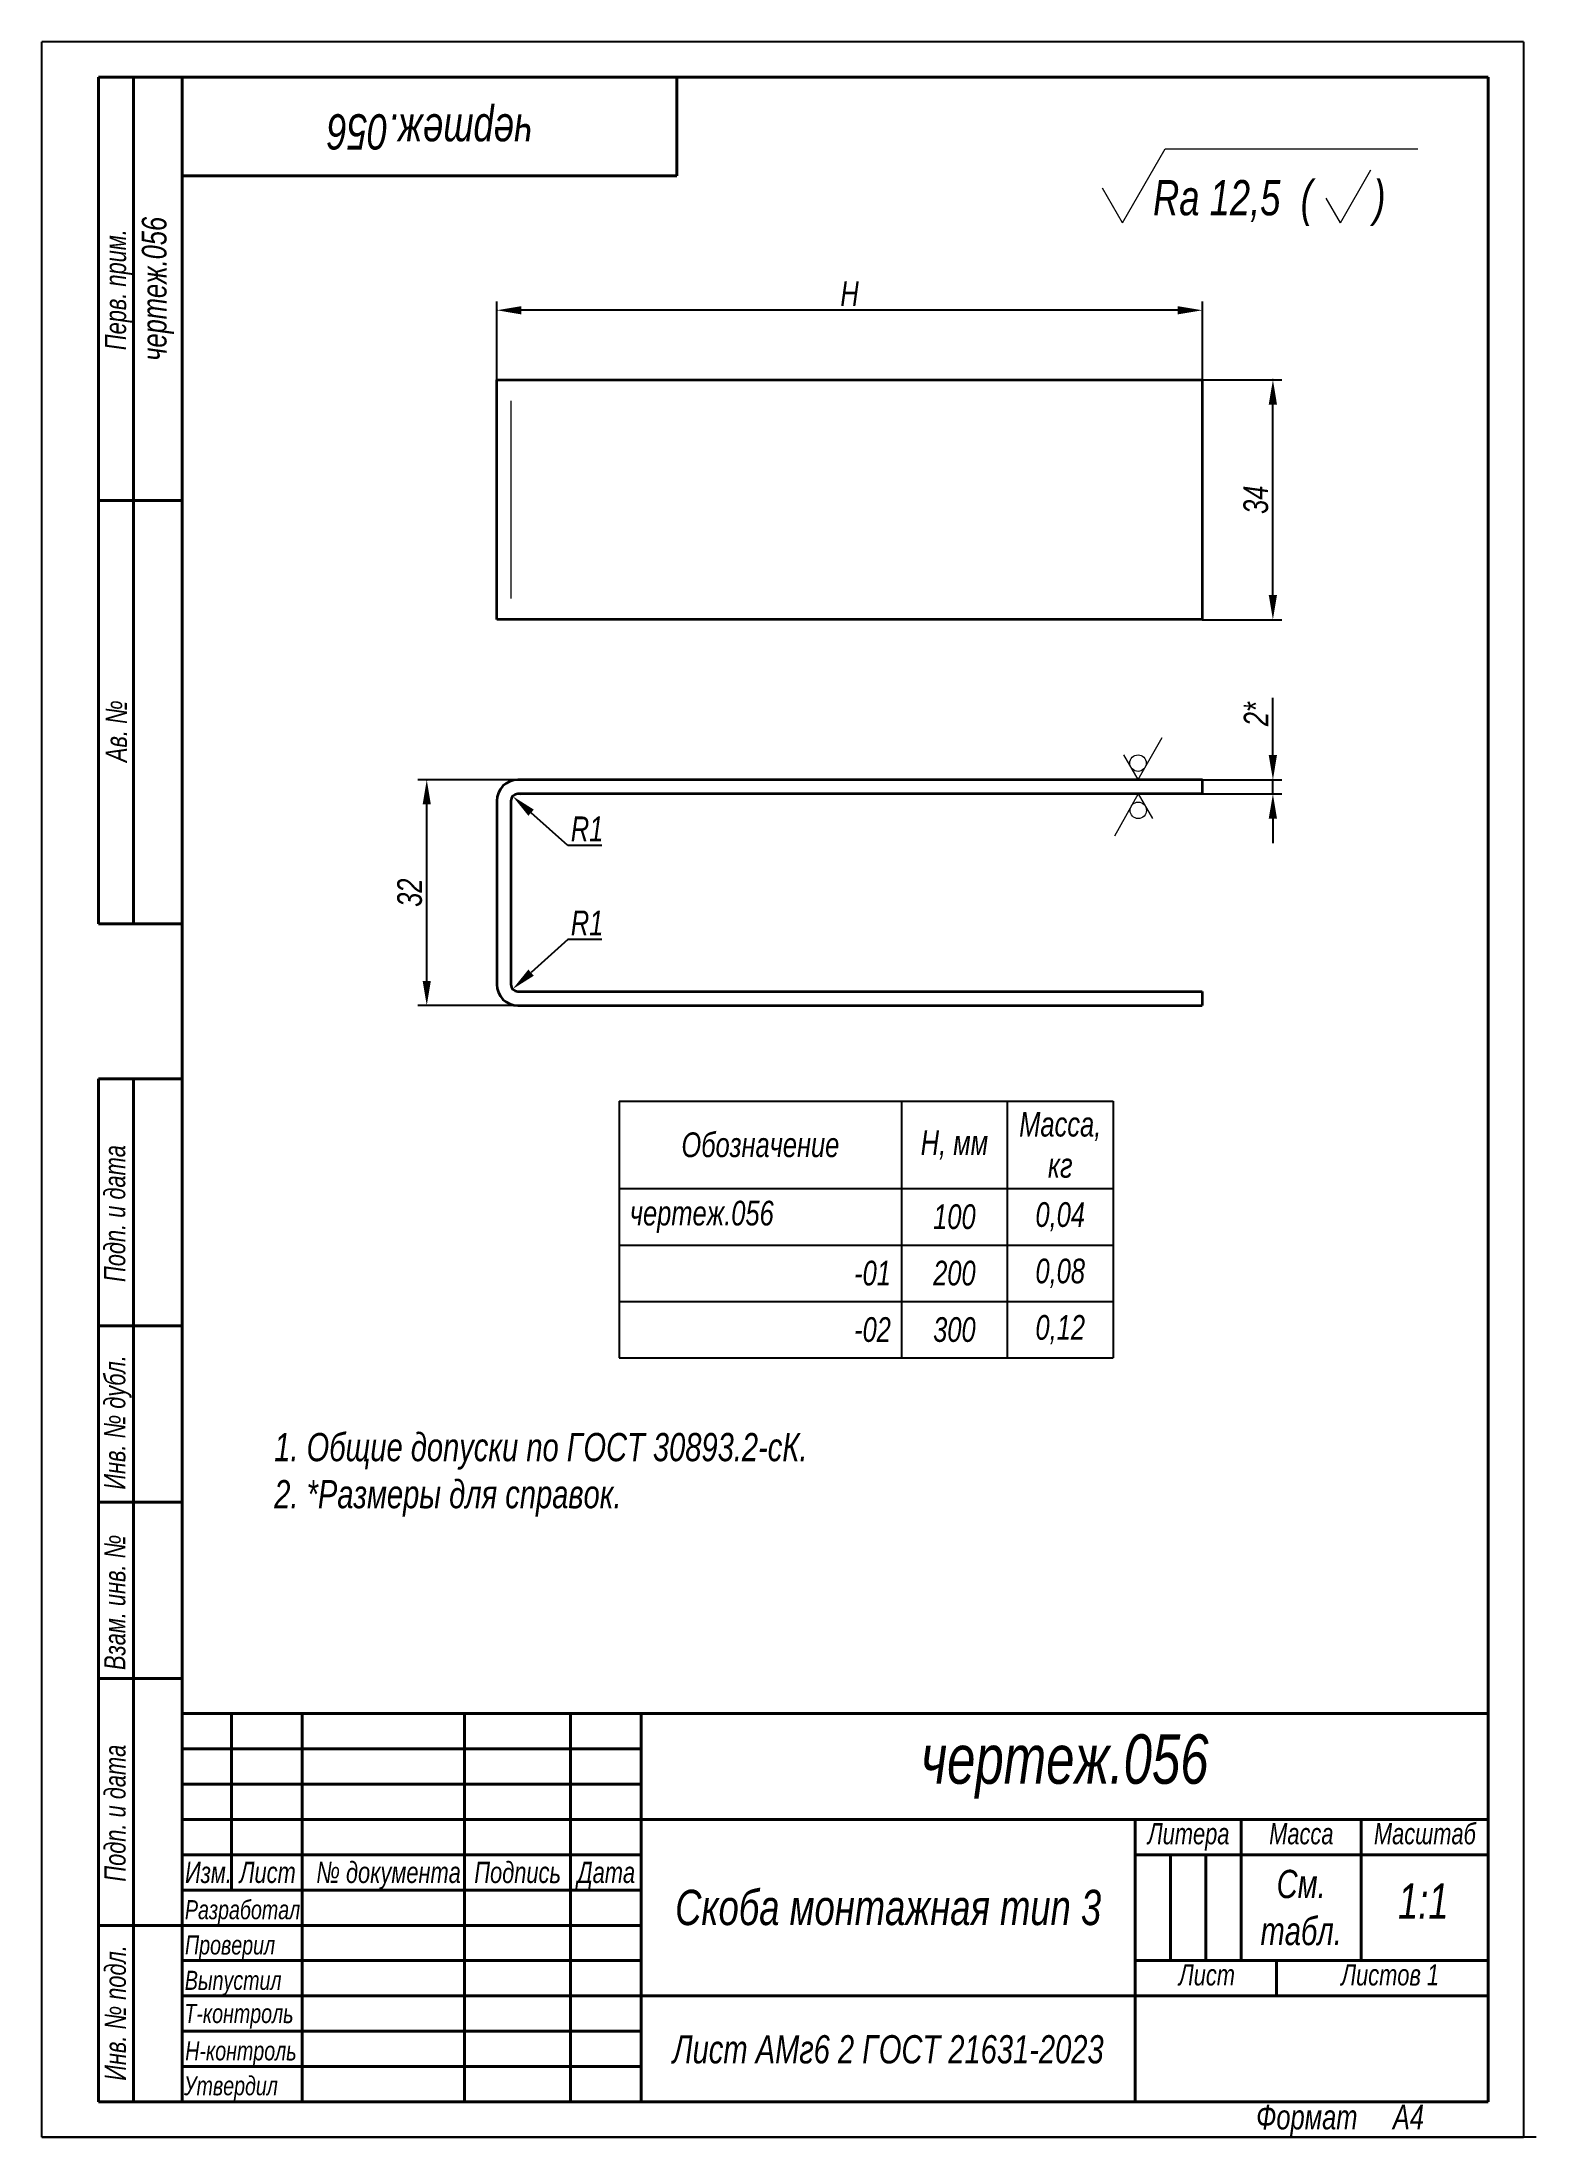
# Model space of a CAD drawing. Header units: millimetres. Extents: x 6895 to 8563, y -3147 to -445.
# Drawn here: x 6894.5 to 7106.3, y -3147 to -2850 of the extents above; entities that cross this region are included whole.
import ezdxf

# ---------------------------------------------------------------- set-up
doc = ezdxf.new("R2010")
doc.units = ezdxf.units.MM
doc.layers.add('Layer_01', color=7, linetype='Continuous', plot=False)
for name, color, linetype, lineweight in [('Layer_02', 5, 'Continuous', 13), ('Layer_03', 250, 'Continuous', 40), ('Layer_04', 1, 'Continuous', 15), ('Layer_05', 6, 'Continuous', 15), ('Layer_08', 6, 'Continuous', 13), ('Layer_09', 5, 'Continuous', 13), ('Layer_10', 7, 'Continuous', 40), ('Layer_11', 7, 'Continuous', 35)]:
    doc.layers.add(name, color=color, linetype=linetype, lineweight=lineweight)
doc.layers.add('Layer_07', color=7, linetype='Continuous')
doc.styles.add('Style_01', font='ARIALNI.TTF', dxfattribs={"width": 0.9, "height": 3.5})
doc.dimstyles.new('DimStyle_01', dxfattribs={"dimtxt": 3.5, "dimasz": 3.5, "dimexe": 1.25, "dimexo": 0, "dimtad": 1, "dimdec": 3, "dimtxsty": 'Style_01', "dimcen": 2.5, "dimazin": 3, "dimtfac": 1, "dimtdec": 3, "dimtmove": 0, "dimatfit": 3})
doc.dimstyles.new('DimStyle_02', dxfattribs={"dimtxt": 3.5, "dimasz": 3.5, "dimexe": 1.25, "dimexo": 0, "dimtad": 1, "dimdec": 1, "dimtxsty": 'Style_01', "dimcen": 2.5, "dimclrt": 256, "dimazin": 3, "dimtfac": 1, "dimtdec": 1, "dimtmove": 0, "dimatfit": 3})

msp = doc.modelspace()

# ---------------------------------------------------------------- texts
at = {"layer": 'Layer_02', "linetype": 'Continuous', "style": 'Style_01', "width": 0.9}
for s, p in [('Перв. прим.', (6906.4627, -2893.665)), ('Ав. №', (6906.5724, -2952.0542)), ('Подп. и дата', (6906.3445, -3025.7552)), ('Инв. № дубл.', (6906.3525, -3055.1854)), ('Взам. инв. №', (6906.3607, -3080.7552)), ('Подп. и дата', (6906.3904, -3110.7552)), ('Инв. № подл.', (6906.4323, -3138.9721))]:
    msp.add_text(s, height=3, rotation=90, dxfattribs=at).set_placement(p)
for s, height, p in [('Литера', 2.99992, (7051.2723, -3105.4621)), ('Масса', 2.99992, (7068.4851, -3105.4621)), ('Масштаб', 2.99992, (7083.3311, -3105.4621)), ('Изм.', 2.99992, (6914.8295, -3110.9491)), ('Лист', 2.99992, (6922.5496, -3110.9491)), ('№ документа', 2.999925, (6933.4249, -3110.9491)), ('Подпись', 2.99992, (6955.8253, -3110.9491)), ('Дата', 2.99992, (6970.4188, -3110.9491)), ('1:1', 5, (7086.7466, -3116.0193)), ('Лист ', 2.99992, (7055.6701, -3125.4754)), ('Листов 1', 2.99992, (7078.6854, -3125.4754))]:
    msp.add_text(s, height=height, dxfattribs=at).set_placement(p)
at = {"layer": 'Layer_02', "linetype": 'Continuous', "insert": (6949.5355, -2861.9698), "char_height": 5, "width": 70, "attachment_point": 5, "rotation": 180, "style": 'Style_01'}
msp.add_mtext('чертеж.056', dxfattribs=at)
at = {"layer": 'Layer_02', "insert": (7009.4689, -3047.1604), "char_height": 4, "width": 164.009671, "attachment_point": 2, "style": 'Style_01'}
msp.add_mtext('\\pxb0.25,ql;1. Общие допуски по ГОСТ 30893.2-сК. \\P2. *Размеры для справок.', dxfattribs=at)
at = {"layer": 'Layer_02', "linetype": 'Continuous', "style": 'Style_01'}
for s, insert, char_height, width, attachment_point in [('Скоба монтажная тип 3', (7014.4789, -3114.4515), 5, 70.046667, 5), ('Формат     А4', (7066.6331, -3142.3765), 3.5, 32.951458, 1)]:
    msp.add_mtext(s, dxfattribs=dict(at, insert=insert, char_height=char_height, width=width, attachment_point=attachment_point))
at = {"layer": 'Layer_02', "color": 5, "ltscale": 2, "insert": (7014.4789, -3134.5522), "char_height": 4, "width": 70.046667, "attachment_point": 5, "style": 'Style_01'}
msp.add_mtext('Лист АМг6 2 ГОСТ 21631-2023  ', dxfattribs=at)
at = {"layer": 'Layer_09', "style": 'Style_01', "width": 0.9}
for s, height, p in [('Rа 12,5  (      )', 5, (7052.0236, -2874.5535)), ('Разработал', 2.7, (6914.8055, -3116.0817)), ('Проверил', 2.7, (6914.8179, -3121.0854)), ('Выпустил', 2.7, (6914.7912, -3126.0987)), ('Н-контроль', 2.7, (6914.8503, -3136.093)), ('Утвердил', 2.7, (6914.6783, -3141.0397))]:
    msp.add_text(s, height=height, dxfattribs=at).set_placement(p)
at = {"layer": 'Layer_09', "linetype": 'Continuous', "style": 'Style_01', "width": 0.9}
msp.add_text('Т-контроль', height=2.7, dxfattribs=at).set_placement((6914.7224, -3130.7969))
at = {"layer": 'Layer_09', "insert": (6910.9739, -2884.9698), "char_height": 3.5, "width": 59.999996, "attachment_point": 5, "rotation": 90, "style": 'Style_01'}
msp.add_mtext('чертеж.056', dxfattribs=at)
at = {"layer": 'Layer_09', "insert": (7039.4955, -3094.4381), "char_height": 7, "width": 120.079998, "attachment_point": 5, "style": 'Style_01'}
msp.add_mtext('чертеж.056', dxfattribs=at)
at = {"layer": 'Layer_09', "linetype": 'Continuous', "insert": (7073.0179, -3114.4515), "char_height": 4, "width": 17.011333, "attachment_point": 5, "style": 'Style_01'}
msp.add_mtext('См.\\Pтабл.', dxfattribs=at)

# ---------------------------------------------------------------- blocks, each defined once
blk = doc.blocks.new('*D241')
at = {"layer": 'Layer_01', "color": 0}
for p in [(6959.01, -2888.01), (6959.01, -2897.87), (7059.01, -2897.87)]:
    blk.add_point(p, dxfattribs=at)
at = {"layer": 'Layer_04', "color": 0, "lineweight": -2}
for p, q in [((6959.01, -2897.87), (6959.01, -2886.76)), ((7059.01, -2897.87), (7059.01, -2886.76)), ((7055.51, -2888.01), (6962.51, -2888.01))]:
    blk.add_line(p, q, dxfattribs=at)
at = {"layer": 'Layer_04', "color": 0}
for points in [[(6962.51, -2887.43), (6962.51, -2888.6), (6959.01, -2888.01)], [(7055.51, -2887.43), (7055.51, -2888.6), (7059.01, -2888.01)]]:
    blk.add_solid(points, dxfattribs=at)
at = {"layer": 'Layer_04', "insert": (7009.01, -2885.64), "char_height": 3.5, "attachment_point": 5, "style": 'Style_01'}
blk.add_mtext('Н', dxfattribs=at)
blk = doc.blocks.new('*D242')
at = {"layer": 'Layer_01', "color": 0}
for p in [(6961.26, -2984.23), (6962.01, -2983.57)]:
    blk.add_point(p, dxfattribs=at)
at = {"layer": 'Layer_04', "color": 0, "lineweight": -2}
for p, q in [((6969.1, -2977.23), (6963.87, -2981.9)), ((6973.9, -2977.23), (6969.1, -2977.23))]:
    blk.add_line(p, q, dxfattribs=at)
at = {"layer": 'Layer_04', "color": 0}
blk.add_solid([(6963.48, -2981.47), (6964.26, -2982.34), (6961.26, -2984.23)], dxfattribs=at)
at = {"layer": 'Layer_04', "color": 0, "insert": (6971.81, -2974.85), "char_height": 3.5, "attachment_point": 5, "style": 'Style_01'}
blk.add_mtext('R1', dxfattribs=at)
blk = doc.blocks.new('*D243')
at = {"layer": 'Layer_01', "color": 0}
for p in [(6961.26, -2956.9), (6962.01, -2957.57)]:
    blk.add_point(p, dxfattribs=at)
at = {"layer": 'Layer_04', "color": 0, "lineweight": -2}
for p, q in [((6969.1, -2963.9), (6963.87, -2959.23)), ((6973.9, -2963.9), (6969.1, -2963.9))]:
    blk.add_line(p, q, dxfattribs=at)
blk.add_arc((6962.01, -2957.57), 1, 66.6188, 180, dxfattribs=at)
at = {"layer": 'Layer_04', "color": 0}
blk.add_solid([(6964.26, -2958.8), (6963.48, -2959.67), (6961.26, -2956.9)], dxfattribs=at)
at = {"layer": 'Layer_04', "color": 0, "insert": (6971.81, -2961.52), "char_height": 3.5, "attachment_point": 5, "style": 'Style_01'}
blk.add_mtext('R1', dxfattribs=at)
blk = doc.blocks.new('*D245')
at = {"layer": 'Layer_01', "color": 0}
for p in [(7059.01, -2897.87), (7069.01, -2897.87), (7059.01, -2931.87)]:
    blk.add_point(p, dxfattribs=at)
at = {"layer": 'Layer_04', "color": 0, "lineweight": -2}
for p, q in [((7059.01, -2897.87), (7070.26, -2897.87)), ((7069.01, -2928.37), (7069.01, -2901.37)), ((7059.01, -2931.87), (7070.26, -2931.87))]:
    blk.add_line(p, q, dxfattribs=at)
at = {"layer": 'Layer_04', "color": 0}
for points in [[(7068.42, -2901.37), (7069.59, -2901.37), (7069.01, -2897.87)], [(7068.42, -2928.37), (7069.59, -2928.37), (7069.01, -2931.87)]]:
    blk.add_solid(points, dxfattribs=at)
at = {"layer": 'Layer_04', "insert": (7066.6, -2914.87), "char_height": 3.5, "attachment_point": 5, "rotation": 90, "style": 'Style_01'}
blk.add_mtext('34', dxfattribs=at)
blk = doc.blocks.new('*D246')
at = {"layer": 'Layer_01', "color": 0}
for p in [(6949.08, -2954.57), (6962.01, -2954.57), (6962.01, -2986.57)]:
    blk.add_point(p, dxfattribs=at)
at = {"layer": 'Layer_04', "color": 0, "lineweight": -2}
for p, q in [((6962.01, -2954.57), (6947.83, -2954.57)), ((6949.08, -2983.07), (6949.08, -2958.07)), ((6962.01, -2986.57), (6947.83, -2986.57))]:
    blk.add_line(p, q, dxfattribs=at)
at = {"layer": 'Layer_04', "color": 0}
for points in [[(6948.5, -2958.07), (6949.66, -2958.07), (6949.08, -2954.57)], [(6948.5, -2983.07), (6949.66, -2983.07), (6949.08, -2986.57)]]:
    blk.add_solid(points, dxfattribs=at)
at = {"layer": 'Layer_04', "insert": (6946.67, -2970.57), "char_height": 3.5, "attachment_point": 5, "rotation": 90, "style": 'Style_01'}
blk.add_mtext('32', dxfattribs=at)
blk = doc.blocks.new('*D244')
at = {"layer": 'Layer_01', "color": 0}
for p in [(7059.01, -2954.57), (7069.01, -2954.57), (7059.01, -2956.57)]:
    blk.add_point(p, dxfattribs=at)
at = {"layer": 'Layer_04', "color": 0, "lineweight": -2}
for p, q in [((7069.01, -2951.07), (7069.01, -2942.95)), ((7059.01, -2954.57), (7070.26, -2954.57)), ((7069.01, -2956.57), (7069.01, -2954.57)), ((7059.01, -2956.57), (7070.26, -2956.57)), ((7069.01, -2960.07), (7069.01, -2963.57))]:
    blk.add_line(p, q, dxfattribs=at)
at = {"layer": 'Layer_04', "color": 0}
for points in [[(7068.42, -2951.07), (7069.59, -2951.07), (7069.01, -2954.57)], [(7068.42, -2960.07), (7069.59, -2960.07), (7069.01, -2956.57)]]:
    blk.add_solid(points, dxfattribs=at)
at = {"layer": 'Layer_04', "insert": (7066.63, -2945.26), "char_height": 3.5, "attachment_point": 5, "rotation": 90, "style": 'Style_01'}
blk.add_mtext('2*', dxfattribs=at)
blk = doc.blocks.new('*T240')
at = {"layer": 'Layer_04', "color": 0, "linetype": 'ByBlock', "lineweight": -2}
for p, q in [((0, 0), (70, 0)), ((0, 0), (0, -36.39)), ((40, 0), (40, -36.39)), ((55, 0), (55, -36.39)), ((70, 0), (70, -36.39)), ((0, -12.39), (70, -12.39)), ((0, -20.39), (70, -20.39)), ((0, -28.39), (70, -28.39)), ((0, -36.39), (70, -36.39))]:
    blk.add_line(p, q, dxfattribs=at)
at = {"layer": 'Layer_04', "color": 0, "char_height": 3.5, "style": 'Style_01'}
for s, insert, width, attachment_point in [('Масса, кг', (62.5, -6.2), 12, 5), ('Обозначение', (20, -6.2), 37, 5), ('Н, мм', (47.5, -6.2), 12, 5), ('чертеж.056', (1.5, -16.39), 37, 4), ('100', (47.5, -16.39), 12, 5), ('0,04', (62.5, -16.39), 12, 5), ('-01', (38.5, -24.39), 37, 6), ('200', (47.5, -24.39), 12, 5), ('0,08', (62.5, -24.39), 12, 5), ('-02', (38.5, -32.39), 37, 6), ('300', (47.5, -32.39), 12, 5), ('0,12', (62.5, -32.39), 12, 5)]:
    blk.add_mtext(s, dxfattribs=dict(at, insert=insert, width=width, attachment_point=attachment_point))

# ---------------------------------------------------------------- dimensions: what is measured, and where the dimension line sits
at = {"layer": 'Layer_04'}
dim = msp.add_linear_dim(base=(6959.0076, -2888.0139), p1=(7059.0076, -2897.8686), p2=(6959.0076, -2897.8686), text='Н', dimstyle='DimStyle_02', dxfattribs=at)
dim.commit()
dim.dimension.update_dxf_attribs({"geometry": '*D241', "text_midpoint": (7009.0076, -2885.6389)})
for base, p1, p2, picture, middle in [((7069.0076, -2897.8686), (7059.0076, -2931.8686), (7059.0076, -2897.8686), '*D245', (7066.5956, -2914.8686)), ((6949.0816, -2954.5685), (6962.0076, -2986.5685), (6962.0076, -2954.5685), '*D246', (6946.6696, -2970.5685))]:
    dim = msp.add_linear_dim(base=base, p1=p1, p2=p2, angle=90, dimstyle='DimStyle_02', dxfattribs=at)
    dim.commit()
    dim.dimension.update_dxf_attribs({"geometry": picture, "text_midpoint": middle})
dim = msp.add_linear_dim(base=(7069.0076, -2954.5685), p1=(7059.0076, -2956.5685), p2=(7059.0076, -2954.5685), angle=90, text='<>*', dimstyle='DimStyle_02', dxfattribs=at)
dim.commit()
dim.dimension.update_dxf_attribs({"geometry": '*D244', "text_midpoint": (7066.6255, -2945.2579)})
for center, mpoint, picture, middle in [((6962.0076, -2957.5664), (6961.2617, -2956.9003), '*D243', (6971.8128, -2963.9032)), ((6962.0076, -2983.5685), (6961.2617, -2984.2345), '*D242', (6971.8128, -2977.2317))]:
    dim = msp.add_radius_dim(center=center, mpoint=mpoint, dimstyle='DimStyle_01', dxfattribs=at)
    dim.commit()
    dim.dimension.update_dxf_attribs({"geometry": picture, "text_midpoint": middle, "dimtype": 164})

# ---------------------------------------------------------------- linework, layer by layer
at = {"layer": 'Layer_03', "linetype": 'Continuous'}
msp.add_line((6914.5355, -2854.9698), (6914.5355, -2854.9698), dxfattribs=at)
at = {"layer": 'Layer_03', "linetype": 'Continuous', "lineweight": 15}
for p, q in [((7106.3126, -3146.9698), (6896.3126, -3146.9698)), ((7104.5355, -3146.9698), (6896.3126, -3146.9698)), ((6896.3126, -3146.9698), (7106.3126, -3146.9698)), ((6896.3126, -3146.9698), (7106.3126, -3146.9698)), ((7106.3126, -3146.9698), (6896.3126, -3146.9698)), ((7104.5355, -3146.9698), (6896.3126, -3146.9698)), ((6896.3126, -3146.9698), (7106.3126, -3146.9698)), ((6896.3126, -3146.9698), (7106.3126, -3146.9698))]:
    msp.add_line(p, q, dxfattribs=at)
at = {"layer": 'Layer_05', "lineweight": 13, "ltscale": 0.303109}
msp.add_line((7047.6706, -2875.6129), (7053.7328, -2865.1129), dxfattribs=at)
at = {"layer": 'Layer_05', "lineweight": 13}
msp.add_line((7053.7328, -2865.1129), (7089.5512, -2865.1129), dxfattribs=at)
at = {"layer": 'Layer_05', "lineweight": 13, "ltscale": 0.216506}
msp.add_line((7078.583, -2875.6129), (7082.9131, -2868.1129), dxfattribs=at)
at = {"layer": 'Layer_05', "lineweight": 13, "ltscale": 0.141451}
msp.add_line((7047.6706, -2875.6129), (7044.8416, -2870.7129), dxfattribs=at)
at = {"layer": 'Layer_05', "lineweight": 13, "ltscale": 0.101036}
msp.add_line((7078.583, -2875.6129), (7076.5623, -2872.1129), dxfattribs=at)
at = {"layer": 'Layer_05'}
msp.add_line((6961.0076, -2900.8686), (6961.0076, -2928.8686), dxfattribs=at)
at = {"layer": 'Layer_07'}
for p, q in [((6894.5355, -3146.9698), (6894.5355, -2849.9698)), ((7104.5355, -2849.9698), (6894.5355, -2849.9698)), ((7104.5355, -2849.9698), (7104.5355, -3146.9698)), ((7106.3126, -3146.9698), (6894.5355, -3146.9698)), ((6894.5355, -3146.9698), (7104.5355, -3146.9698))]:
    msp.add_line(p, q, dxfattribs=at)
at = {"layer": 'Layer_08'}
for p, q in [((7049.9046, -2954.5404), (7053.3237, -2948.5735)), ((7049.9046, -2954.5404), (7047.8682, -2951.0376)), ((7049.8969, -2956.5718), (7046.5494, -2962.5388)), ((7049.8969, -2956.5718), (7051.9651, -2960.056))]:
    msp.add_line(p, q, dxfattribs=at)
for centre in [(7049.8973, -2952.2069), (7049.9254, -2958.9051)]:
    msp.add_circle(centre, 1.1665, dxfattribs=at)
at = {"layer": 'Layer_10'}
for p, q in [((6902.5355, -2914.9698), (6902.5355, -2854.9698)), ((6914.4122, -2854.9698), (6902.5355, -2854.9698)), ((6907.5355, -2914.9698), (6907.5355, -2854.9698)), ((6984.5355, -2854.9698), (6984.5355, -2868.9698)), ((6984.5355, -2868.9698), (6914.5355, -2868.9698))]:
    msp.add_line(p, q, dxfattribs=at)
at = {"layer": 'Layer_10', "linetype": 'Continuous'}
for p, q in [((7099.5355, -2854.9698), (6914.4122, -2854.9698)), ((6914.4122, -3086.9331), (6914.4122, -2854.9698)), ((6914.5355, -2854.9698), (7099.5355, -2854.9698)), ((7099.5355, -2854.9698), (7099.5355, -3141.9698)), ((6902.5355, -2914.9698), (6914.4122, -2914.9698)), ((6902.5355, -2974.9698), (6902.5355, -2914.9698)), ((6907.5355, -2974.9698), (6907.5355, -2914.9698)), ((6902.5355, -2974.9698), (6914.4122, -2974.9698)), ((6902.5355, -3141.9698), (6902.5355, -2996.9698)), ((6902.5355, -2996.9698), (6914.4122, -2996.9698)), ((6907.5355, -3141.9698), (6907.5355, -2996.9698)), ((6902.5355, -3031.9698), (6914.4122, -3031.9698)), ((6902.5355, -3056.9698), (6914.4122, -3056.9698)), ((6902.5355, -3081.9698), (6914.4122, -3081.9698)), ((6914.4122, -3091.9365), (6979.4555, -3091.9365)), ((6914.4122, -3096.9398), (6979.4555, -3096.9398)), ((6914.4122, -3101.9432), (6979.4555, -3101.9432)), ((7054.5055, -3106.9465), (7054.5055, -3121.9565)), ((7059.5089, -3106.9465), (7059.5089, -3121.9565)), ((6902.5355, -3116.9698), (6914.5355, -3116.9698)), ((6914.4122, -3116.9532), (6979.4555, -3116.9532)), ((6914.4122, -3121.9565), (6979.4555, -3121.9565)), ((6914.4122, -3126.9598), (6979.4555, -3126.9598)), ((6914.4122, -3131.9632), (6979.4555, -3131.9632)), ((6914.4122, -3136.9665), (6979.4555, -3136.9665)), ((6902.5355, -3141.9698), (6914.5355, -3141.9698)), ((7099.5355, -3141.9698), (6914.5355, -3141.9698))]:
    msp.add_line(p, q, dxfattribs=at)
for points in [[(7099.5355, -3086.9331), (6914.4122, -3086.9331), (6914.4122, -3141.9698)], [(6921.4169, -3086.9331), (6921.4169, -3111.9498)], [(6931.4235, -3086.9331), (6931.4235, -3141.9698)], [(6954.4389, -3086.9331), (6954.4389, -3141.9698)], [(6969.4489, -3086.9331), (6969.4489, -3141.9698)], [(6979.4555, -3086.9331), (6979.4555, -3141.9698)], [(7099.5355, -3101.9431), (6979.4555, -3101.9431)], [(7099.5355, -3101.9431), (6979.4555, -3101.9431)], [(7049.5022, -3101.9431), (7049.5022, -3141.9698)], [(7064.5122, -3101.9431), (7064.5122, -3121.9565)], [(7081.5235, -3101.9431), (7081.5235, -3121.9565)], [(7081.5235, -3101.9431), (7081.5235, -3121.9565)], [(6914.4122, -3106.9465), (6979.4555, -3106.9465)], [(7049.5022, -3106.9465), (7099.5355, -3106.9465)], [(6914.4122, -3111.9498), (6979.4555, -3111.9498)], [(7049.5022, -3121.9565), (7099.5355, -3121.9565)], [(7069.5155, -3121.9565), (7069.5155, -3126.9598)], [(6979.4555, -3126.9598), (7099.5355, -3126.9598)]]:
    msp.add_lwpolyline(points, dxfattribs=at)
at = {"layer": 'Layer_11'}
for p, q in [((6959.0076, -2897.8686), (6962.0076, -2897.8686)), ((6959.0076, -2931.8686), (6959.0076, -2897.8686)), ((6962.0076, -2897.8686), (7059.0076, -2897.8686)), ((7059.0076, -2897.8686), (7059.0076, -2931.8686)), ((6962.0076, -2931.8686), (6959.0076, -2931.8686)), ((7059.0076, -2931.8686), (6962.0076, -2931.8686)), ((7059.0076, -2954.5685), (6962.0076, -2954.5685)), ((7059.0076, -2954.5685), (7059.0076, -2956.5685)), ((6959.0076, -2957.5685), (6959.0076, -2983.5685)), ((6961.0076, -2957.5664), (6961.0076, -2983.5685)), ((7059.0076, -2956.5685), (6962.0076, -2956.5685)), ((6962.0076, -2984.5685), (7059.0076, -2984.5685)), ((7059.0076, -2984.5685), (7059.0076, -2986.5685)), ((6962.0076, -2986.5685), (7059.0076, -2986.5685))]:
    msp.add_line(p, q, dxfattribs=at)
for centre, radius, start, end in [((6962.0076, -2957.5685), 3, 90, 180), ((6962.0076, -2957.5685), 1, 90, 180), ((6962.0076, -2983.5685), 3, 180, 270), ((6962.0076, -2983.5685), 1, 180, 270)]:
    msp.add_arc(centre, radius, start, end, dxfattribs=at)

# ---------------------------------------------------------------- block references
msp.add_blockref('*T240', (6976.3675, -3000.1299))

msp.set_redraw_order([(e.dxf.handle, doc.entitydb.next_handle()) for e in msp.query("TEXT MTEXT ATTDEF DIMENSION ARC_DIMENSION")])  # texts and dimensions are drawn at this point

doc.saveas('drawing.dxf')
